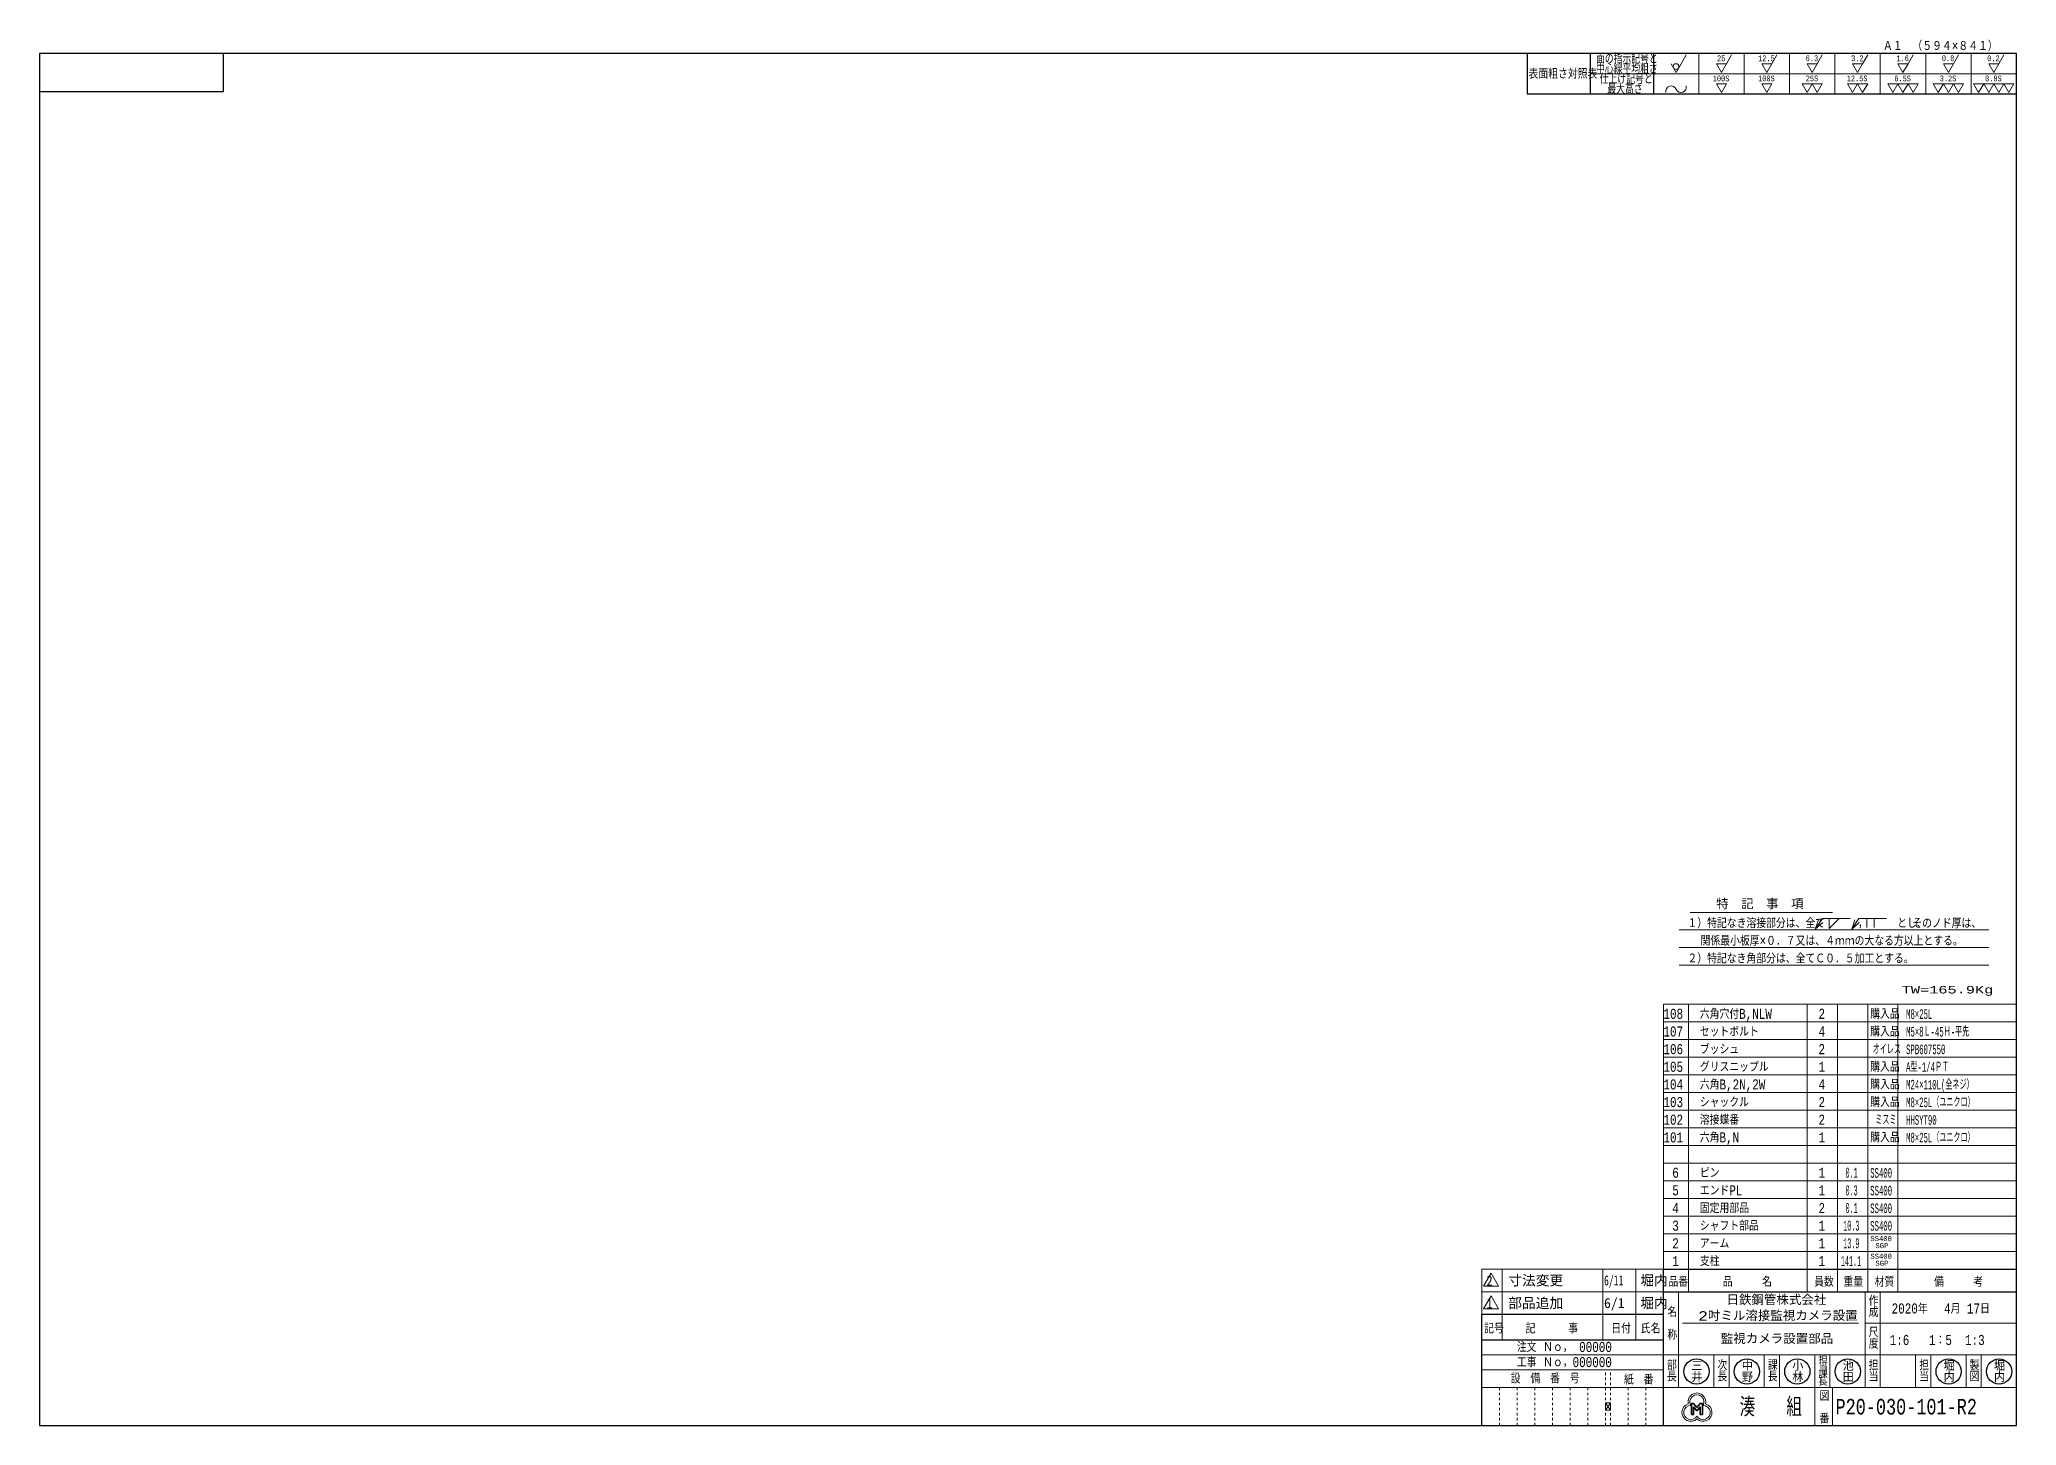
# Model space of a CAD drawing. Header units: millimetres. Extents: x 28 to 14464, y 24 to 7000.
# Drawn here: x 28 to 812, y 24 to 573 of the extents above; entities that cross this region are included whole.
import ezdxf

# ---------------------------------------------------------------- set-up
doc = ezdxf.new("R2010")
doc.units = ezdxf.units.MM
doc.linetypes.add('DOT', pattern=[2, 1, -1])
doc.layers.add('GR1_01', color=7, linetype='Continuous')
doc.styles.add('FX_VECTOR', font='MONOTXT.SHX', dxfattribs={"bigfont": 'BIGFONT.SHX'})
doc.styles.add('ＭＳ ゴシック', font='')
doc.styles.add('ＭＳ 明朝', font='')
doc.styles.get('ＭＳ ゴシック').set_extended_font_data('ＭＳ ゴシック')
doc.styles.get('ＭＳ 明朝').set_extended_font_data('ＭＳ 明朝')

msp = doc.modelspace()

# ---------------------------------------------------------------- texts
at = {"layer": 'GR1_01', "color": 6, "linetype": 'Continuous', "lineweight": 0, "style": 'FX_VECTOR'}
for s, height, width, p in [('Ａ１\u3000（５９４×８４１）', 4, 0.75, (759.55, 568.55)), ('TW=165.9Kg', 3, 1.4, (766.97, 194.78)), ('108', 4, 0.75, (672.5, 184.72)), ('六角穴付B,NLW', 4, 0.75, (686.93, 184.72)), ('2', 4, 0.75, (734, 184.72)), ('購入品', 4, 0.75, (754.5, 184.72)), ('M8×25L', 3.8, 0.526316, (768.73, 184.72)), ('107', 4, 0.75, (672.5, 177.72)), ('セットボルト', 4, 0.75, (686.93, 177.72)), ('4', 4, 0.75, (734, 177.72)), ('購入品', 4, 0.75, (754.5, 177.72)), ('M5×8Ｌ-45Ｈ-平先', 3.8, 0.526316, (768.73, 177.72)), ('106', 4, 0.75, (672.5, 170.72)), ('ブッシュ', 4, 0.75, (686.93, 170.72)), ('2', 4, 0.75, (734, 170.72)), ('オイレス', 3.8, 0.526316, (755.5, 170.72)), ('SPB607550', 3.8, 0.526316, (768.73, 170.72)), ('105', 4, 0.75, (672.5, 163.72)), ('グリスニップル', 4, 0.75, (686.93, 163.72)), ('1', 4, 0.75, (734, 163.72)), ('購入品', 4, 0.75, (754.5, 163.72)), ('A型-1/4ＰＴ', 3.8, 0.526316, (768.73, 163.72)), ('104', 4, 0.75, (672.5, 156.72)), ('六角B,2N,2W', 4, 0.75, (686.93, 156.72)), ('4', 4, 0.75, (734, 156.72)), ('購入品', 4, 0.75, (754.5, 156.72)), ('M24×110L(全ネジ）', 3.8, 0.526316, (768.73, 156.72)), ('103', 4, 0.75, (672.5, 149.72)), ('シャックル', 4, 0.75, (686.93, 149.72)), ('2', 4, 0.75, (734, 149.72)), ('購入品', 4, 0.75, (754.5, 149.72)), ('M8×25L（ユニクロ）', 3.8, 0.526316, (768.73, 149.72)), ('102', 4, 0.75, (672.5, 142.72)), ('溶接蝶番', 4, 0.75, (686.93, 142.72)), ('2', 4, 0.75, (734, 142.72)), ('ミスミ', 3.8, 0.526316, (756.5, 142.72)), ('HHSYT90', 3.8, 0.526316, (768.73, 142.72)), ('101', 4, 0.75, (672.5, 135.72)), ('六角B,N', 4, 0.75, (686.93, 135.72)), ('1', 4, 0.75, (734, 135.72)), ('購入品', 4, 0.75, (754.5, 135.72)), ('M8×25L（ユニクロ）', 3.8, 0.526316, (768.73, 135.72)), ('6', 4, 0.75, (676, 121.72)), ('ピン', 4, 0.75, (686.93, 121.72)), ('1', 4, 0.75, (734, 121.72)), ('0.1', 3.991, 0.463657, (744.72, 121.72)), ('SS400', 3.8, 0.526316, (754.5, 121.72)), ('5', 4, 0.75, (676, 114.72)), ('エンドPL', 4, 0.75, (686.93, 114.72)), ('1', 4, 0.75, (734, 114.72)), ('0.3', 3.991, 0.463657, (744.72, 114.72)), ('SS400', 3.8, 0.526316, (754.5, 114.72)), ('4', 4, 0.75, (676, 107.72)), ('固定用部品', 4, 0.75, (686.93, 107.72)), ('2', 4, 0.75, (734, 107.72)), ('0.1', 3.991, 0.463657, (744.72, 107.72)), ('SS400', 3.8, 0.526316, (754.5, 107.72)), ('3', 4, 0.75, (676, 100.72)), ('シャフト部品', 4, 0.75, (686.93, 100.72)), ('1', 4, 0.75, (734, 100.72)), ('10.3', 3.991, 0.463657, (743.8, 100.72)), ('SS400', 3.8, 0.526316, (754.5, 100.72)), ('2', 4, 0.75, (676, 93.72)), ('アーム', 4, 0.75, (686.93, 93.72)), ('1', 4, 0.75, (734, 93.72)), ('13.9', 3.991, 0.463657, (743.8, 93.72)), ('SS400', 2.02, 0.979435, (754.55, 96.59)), ('SGP', 2.02, 0.979435, (756.53, 93.82)), ('1', 4, 0.75, (676, 86.72)), ('支柱', 4, 0.75, (686.93, 86.72)), ('1', 4, 0.75, (734, 86.72)), ('141.1', 3.991, 0.463657, (742.87, 86.72)), ('SS400', 2.02, 0.979435, (754.55, 89.59)), ('SGP', 2.02, 0.979435, (756.53, 86.82)), ('品番', 4, 0.75, (674.47, 78.5)), ('品\u3000\u3000\u3000名', 4, 0.75, (696.03, 78.5)), ('員数', 4, 0.75, (732.25, 78.5)), ('重量', 4, 0.75, (743.86, 78.5)), ('材質', 4, 0.75, (756.25, 78.5)), ('備\u3000\u3000\u3000考', 4, 0.75, (779.8, 78.5)), ('名', 4, 0.75, (674.07, 66.54)), ('日鉄鋼管株式会社', 3.8, 1.184211, (697.5, 71.25)), ('作', 4, 0.75, (753.9, 70.98)), ('成', 4, 0.75, (753.9, 66.48)), ('2020年 \u30004月 17日', 4, 0.75, (763, 67.88)), ('記号', 4, 0.75, (601.4, 60)), ('記     事', 4, 0.75, (617.84, 60)), ('日付', 4, 0.75, (651.81, 60)), ('氏名', 4, 0.75, (663.52, 60)), ('2吋ミル溶接監視カメラ設置', 3.8, 1.184211, (686.25, 65)), ('注文 Ｎｏ， 00000', 4, 0.75, (614.38, 52.62)), ('称', 4, 0.75, (674.07, 57.54)), ('監視カメラ設置部品', 3.8, 1.184211, (695.25, 55.85)), ('尺', 4, 0.75, (753.9, 58.48)), ('度', 4, 0.75, (753.9, 53.98)), ('1:6\u3000\u30001：5  1:3', 4, 0.75, (762.22, 55.39)), ('工事 Ｎｏ，000000', 4, 0.75, (614.38, 46.62)), ('部', 4, 0.75, (673.9, 45.48)), ('次', 4, 0.75, (693.9, 45.48)), ('課', 4, 0.75, (713.9, 45.48)), ('担', 2.61, 1.206531, (733.9, 48.14)), ('当', 2.61, 1.206531, (733.9, 45.21)), ('担', 4, 0.75, (753.9, 45.48)), ('担', 4, 0.75, (773.9, 45.48)), ('製', 4, 0.75, (793.9, 45.48)), ('設\u3000備\u3000番\u3000号', 4, 0.75, (611.93, 40.17)), ('紙\u3000番', 4, 0.75, (656.84, 39.72)), ('長', 4, 0.75, (673.9, 40.98)), ('長', 4, 0.75, (693.9, 40.98)), ('長', 4, 0.75, (713.9, 40.98)), ('課', 2.61, 1.206531, (733.9, 42.28)), ('長', 2.61, 1.206531, (733.9, 39.34)), ('当', 4, 0.75, (753.9, 40.98)), ('当', 4, 0.75, (773.9, 40.98)), ('図', 4, 0.75, (793.9, 40.98)), ('図', 4, 0.75, (734.41, 33.28)), ('P20-030-101-R2', 6.171, 0.75, (740.74, 27.85)), ('番', 4, 0.75, (734.41, 24.28))]:
    msp.add_text(s, height=height, dxfattribs=dict(at, width=width)).set_placement(p)
at = {"layer": 'GR1_01', "color": 6, "linetype": 'Continuous', "lineweight": 0, "style": 'ＭＳ 明朝', "width": 0.875}
for s, p in [('2', (602.37, 78.93)), ('1', (602.37, 69.93))]:
    msp.add_text(s, height=4, rotation=0, dxfattribs=at).set_placement(p)
at = {"layer": 'GR1_01', "color": 6, "linetype": 'Continuous', "lineweight": 20, "style": 'ＭＳ ゴシック'}
for s, p in [('寸法変更', (610.94, 79.03)), ('堀内', (663.33, 79.03)), ('部品追加', (610.94, 70.03)), ('6/1', (648.94, 70.03)), ('堀内', (663.33, 70.03))]:
    msp.add_text(s, height=4, dxfattribs=at).set_placement(p)
at = {"layer": 'GR1_01', "color": 6, "linetype": 'Continuous', "lineweight": 20, "style": 'ＭＳ ゴシック', "width": 0.706728}
msp.add_text('6/11', height=4, dxfattribs=at).set_placement((648.94, 79.03))
at = {"layer": 'GR1_01', "color": 4, "linetype": 'Continuous', "lineweight": 35, "style": 'FX_VECTOR', "width": 0.75}
msp.add_text('湊\u3000\u3000組', height=7.479, dxfattribs=at).set_placement((702.73, 27.08))

# ---------------------------------------------------------------- blocks, each defined once
blk = doc.blocks.new('BLKF023')
at = {"layer": 'GR1_01', "color": 3, "linetype": 'Continuous', "lineweight": 25}
for p, q in [((618.5, 567.5), (618.5, 551.5)), ((643.5, 567.5), (643.5, 551.5)), ((668.5, 567.5), (668.5, 551.5)), ((618.5, 551.5), (812.5, 551.5))]:
    blk.add_line(p, q, dxfattribs=at)
at = {"layer": 'GR1_01', "color": 7, "linetype": 'Continuous', "lineweight": 13}
for p, q in [((679.5, 563.46), (681.5, 566.93)), ((686.5, 567.5), (686.5, 551.5)), ((697.5, 563.46), (699.5, 566.93)), ((704.5, 567.5), (704.5, 551.5)), ((715.5, 563.46), (717.5, 566.93)), ((722.5, 567.5), (722.5, 551.5)), ((733.5, 563.46), (735.5, 566.93)), ((740.5, 567.5), (740.5, 551.5)), ((751.5, 563.46), (753.5, 566.93)), ((758.5, 567.5), (758.5, 551.5)), ((769.5, 563.46), (771.5, 566.93)), ((776.5, 567.5), (776.5, 551.5)), ((787.5, 563.46), (789.5, 566.93)), ((794.5, 567.5), (794.5, 551.5)), ((805.5, 563.46), (807.5, 566.93)), ((643.5, 559.5), (812.5, 559.5)), ((675.5, 563.46), (677.5, 560)), ((677.5, 560), (679.5, 563.46)), ((693.5, 563.46), (695.5, 560)), ((693.5, 563.46), (697.5, 563.46)), ((695.5, 560), (697.5, 563.46)), ((711.5, 563.46), (713.5, 560)), ((711.5, 563.46), (715.5, 563.46)), ((713.5, 560), (715.5, 563.46)), ((729.5, 563.46), (731.5, 560)), ((729.5, 563.46), (733.5, 563.46)), ((731.5, 560), (733.5, 563.46)), ((747.5, 563.46), (749.5, 560)), ((747.5, 563.46), (751.5, 563.46)), ((749.5, 560), (751.5, 563.46)), ((765.5, 563.46), (767.5, 560)), ((765.5, 563.46), (769.5, 563.46)), ((767.5, 560), (769.5, 563.46)), ((783.5, 563.46), (785.5, 560)), ((783.5, 563.46), (787.5, 563.46)), ((785.5, 560), (787.5, 563.46)), ((801.5, 563.46), (803.5, 560)), ((801.5, 563.46), (805.5, 563.46)), ((803.5, 560), (805.5, 563.46)), ((697.5, 555.46), (693.5, 555.46)), ((693.5, 555.46), (695.5, 552)), ((695.5, 552), (697.5, 555.46)), ((715.5, 555.46), (711.5, 555.46)), ((711.5, 555.46), (713.5, 552)), ((713.5, 552), (715.5, 555.46)), ((731.5, 555.46), (727.5, 555.46)), ((727.5, 555.46), (729.5, 552)), ((729.5, 552), (731.5, 555.46)), ((735.5, 555.46), (731.5, 555.46)), ((731.5, 555.46), (733.5, 552)), ((733.5, 552), (735.5, 555.46)), ((749.5, 555.46), (745.5, 555.46)), ((745.5, 555.46), (747.5, 552)), ((747.5, 552), (749.5, 555.46)), ((753.5, 555.46), (749.5, 555.46)), ((749.5, 555.46), (751.5, 552)), ((751.5, 552), (753.5, 555.46)), ((765.5, 555.46), (761.5, 555.46)), ((761.5, 555.46), (763.5, 552)), ((763.5, 552), (765.5, 555.46)), ((769.5, 555.46), (765.5, 555.46)), ((765.5, 555.46), (767.5, 552)), ((767.5, 552), (769.5, 555.46)), ((773.5, 555.46), (769.5, 555.46)), ((769.5, 555.46), (771.5, 552)), ((771.5, 552), (773.5, 555.46)), ((783.5, 555.46), (779.5, 555.46)), ((779.5, 555.46), (781.5, 552)), ((781.5, 552), (783.5, 555.46)), ((787.5, 555.46), (783.5, 555.46)), ((783.5, 555.46), (785.5, 552)), ((785.5, 552), (787.5, 555.46)), ((791.5, 555.46), (787.5, 555.46)), ((787.5, 555.46), (789.5, 552)), ((789.5, 552), (791.5, 555.46)), ((799.5, 555.46), (795.5, 555.46)), ((795.5, 555.46), (797.5, 552)), ((797.5, 552), (799.5, 555.46)), ((803.5, 555.46), (799.5, 555.46)), ((799.5, 555.46), (801.5, 552)), ((801.5, 552), (803.5, 555.46)), ((807.5, 555.46), (803.5, 555.46)), ((803.5, 555.46), (805.5, 552)), ((805.5, 552), (807.5, 555.46)), ((811.5, 555.46), (807.5, 555.46)), ((807.5, 555.46), (809.5, 552)), ((809.5, 552), (811.5, 555.46))]:
    blk.add_line(p, q, dxfattribs=at)
blk.add_circle((677.5, 562.31), 1.15, dxfattribs=at)
for centre, start, end in [((675.54, 552.56), 21.61478, 195.25512), ((679.46, 554.11), 201.61478, 15.25512)]:
    blk.add_arc(centre, 2.11, start, end, dxfattribs=at)
at = {"layer": 'GR1_01', "color": 6, "linetype": 'Continuous', "lineweight": 0, "style": 'FX_VECTOR'}
for s, height, width, p in [('面の指示記号と', 3.5, 0.714286, (645.75, 563.5)), ('25', 2.291, 0.75, (693.78, 564.46)), ('12.5', 2.291, 0.75, (710.06, 564.46)), ('6.3', 2.291, 0.75, (728.92, 564.46)), ('3.2', 2.291, 0.75, (746.92, 564.46)), ('1.6', 2.291, 0.75, (764.92, 564.46)), ('0.8', 2.291, 0.75, (782.92, 564.46)), ('0.2', 2.291, 0.75, (800.92, 564.46)), ('表面粗さ対照表', 4, 0.75, (619, 557.5)), ('中心線平均粗さ', 3.5, 0.714286, (645.75, 559.5)), ('仕上げ記号と', 3.5, 0.714286, (647.25, 555.5)), ('100S', 2.291, 0.75, (692.06, 556.46)), ('100S', 2.291, 0.75, (710.06, 556.46)), ('25S', 2.291, 0.75, (728.92, 556.46)), ('12.5S', 2.291, 0.75, (745.2, 556.46)), ('6.5S', 2.291, 0.75, (764.06, 556.46)), ('3.2S', 2.291, 0.75, (782.06, 556.46)), ('0.8S', 2.291, 0.75, (800.06, 556.46)), ('最大高さ', 3.5, 0.714286, (650.25, 551.5))]:
    blk.add_text(s, height=height, dxfattribs=dict(at, width=width)).set_placement(p)
blk = doc.blocks.new('FXTIP_ARROW_S')
at = {"color": 0, "linetype": 'Continuous', "lineweight": -2}
for q in [(-1, 0), (-0.97, 0.26), (-0.97, -0.26)]:
    blk.add_line((0, 0), q, dxfattribs=at)
blk = doc.blocks.new('BLKF024')
at = {"layer": 'GR1_01', "color": 7, "linetype": 'Continuous', "lineweight": 13}
for p, q in [((678.8, 219.96), (801.55, 219.96)), ((683.15, 226.96), (739.5, 226.96)), ((732.69, 220.23), (735.54, 224.58)), ((735.54, 224.58), (746.54, 224.58)), ((738.24, 224.58), (738.24, 220.58)), ((738.24, 224.58), (742.24, 224.58)), ((738.24, 220.58), (742.24, 224.58)), ((747.16, 220.23), (750.01, 224.58)), ((750.01, 224.58), (761.01, 224.58)), ((753.1, 224.4), (753.1, 220.9)), ((756.1, 224.4), (756.1, 220.9)), ((678.8, 212.96), (801.55, 212.96)), ((678.8, 205.96), (801.55, 205.96))]:
    blk.add_line(p, q, dxfattribs=at)
at = {"layer": 'GR1_01', "color": 7, "linetype": 'Continuous', "lineweight": 13, "xscale": 4, "yscale": 4, "rotation": 236.7682889320208}
for p in [(732.69, 220.23), (747.16, 220.23)]:
    blk.add_blockref('FXTIP_ARROW_S', p, dxfattribs=at)
at = {"layer": 'GR1_01', "color": 6, "linetype": 'Continuous', "lineweight": 0, "style": 'FX_VECTOR'}
for s, height, width, p in [('特\u3000記\u3000事\u3000項', 3.8, 1.184211, (693.41, 228.22)), ('１）特記なき溶接部分は、全て\u3000\u3000  ，\u3000\u3000\u3000とし、', 4, 0.75, (682.02, 220.71)), ('そのノド厚は、', 4, 0.75, (771.19, 220.64)), ('  関係最小板厚×０．７又は、４ｍｍの大なる方以上とする。', 4, 0.75, (682.02, 213.71)), ('２）特記なき角部分は、全てＣ０．５加工とする。', 4, 0.75, (682.02, 206.71))]:
    blk.add_text(s, height=height, dxfattribs=dict(at, width=width)).set_placement(p)
blk = doc.blocks.new('BLKF111')
at = {"layer": 'GR1_01', "color": 3, "linetype": 'Continuous', "lineweight": 25}
blk.add_circle((785.6, 44.91), 5, dxfattribs=at)
at = {"layer": 'GR1_01', "color": 6, "linetype": 'Continuous', "lineweight": 0, "style": 'FX_VECTOR'}
for s, p in [('堀', (783.6, 45.16)), ('内', (783.6, 40.66))]:
    blk.add_text(s, height=4, dxfattribs=at).set_placement(p)
blk = doc.blocks.new('BLKF110')
at = {"layer": 'GR1_01', "color": 3, "linetype": 'Continuous', "lineweight": 25}
blk.add_blockref('BLKF111', (0, 0), dxfattribs=at)
blk = doc.blocks.new('BLKF109')
at = {"layer": 'GR1_01', "color": 3, "linetype": 'Continuous', "lineweight": 25}
blk.add_blockref('BLKF110', (0, 0), dxfattribs=at)
blk = doc.blocks.new('BLKF114')
at = {"layer": 'GR1_01', "color": 3, "linetype": 'Continuous', "lineweight": 25}
blk.add_circle((805.6, 44.91), 5, dxfattribs=at)
at = {"layer": 'GR1_01', "color": 6, "linetype": 'Continuous', "lineweight": 0, "style": 'FX_VECTOR'}
for s, p in [('堀', (803.6, 45.16)), ('内', (803.6, 40.66))]:
    blk.add_text(s, height=4, dxfattribs=at).set_placement(p)
blk = doc.blocks.new('BLKF113')
at = {"layer": 'GR1_01', "color": 3, "linetype": 'Continuous', "lineweight": 25}
blk.add_blockref('BLKF114', (0, 0), dxfattribs=at)
blk = doc.blocks.new('BLKF112')
at = {"layer": 'GR1_01', "color": 3, "linetype": 'Continuous', "lineweight": 25}
blk.add_blockref('BLKF113', (0, 0), dxfattribs=at)
blk = doc.blocks.new('BLKF117')
at = {"layer": 'GR1_01', "color": 3, "linetype": 'Continuous', "lineweight": 25}
blk.add_circle((745.6, 44.91), 5, dxfattribs=at)
at = {"layer": 'GR1_01', "color": 6, "linetype": 'Continuous', "lineweight": 0, "style": 'FX_VECTOR'}
for s, p in [('池', (743.6, 45.16)), ('田', (743.6, 40.66))]:
    blk.add_text(s, height=4, dxfattribs=at).set_placement(p)
blk = doc.blocks.new('BLKF116')
at = {"layer": 'GR1_01', "color": 3, "linetype": 'Continuous', "lineweight": 25}
blk.add_blockref('BLKF117', (0, 0), dxfattribs=at)
blk = doc.blocks.new('BLKF115')
at = {"layer": 'GR1_01', "color": 3, "linetype": 'Continuous', "lineweight": 25}
blk.add_blockref('BLKF116', (0, 0), dxfattribs=at)
blk = doc.blocks.new('BLKF120')
at = {"layer": 'GR1_01', "color": 3, "linetype": 'Continuous', "lineweight": 25}
blk.add_circle((725.6, 44.91), 5, dxfattribs=at)
at = {"layer": 'GR1_01', "color": 6, "linetype": 'Continuous', "lineweight": 0, "style": 'FX_VECTOR'}
for s, p in [('小', (723.6, 45.16)), ('林', (723.6, 40.66))]:
    blk.add_text(s, height=4, dxfattribs=at).set_placement(p)
blk = doc.blocks.new('BLKF119')
at = {"layer": 'GR1_01', "color": 3, "linetype": 'Continuous', "lineweight": 25}
blk.add_blockref('BLKF120', (0, 0), dxfattribs=at)
blk = doc.blocks.new('BLKF118')
at = {"layer": 'GR1_01', "color": 3, "linetype": 'Continuous', "lineweight": 25}
blk.add_blockref('BLKF119', (0, 0), dxfattribs=at)
blk = doc.blocks.new('BLKF123')
at = {"layer": 'GR1_01', "color": 3, "linetype": 'Continuous', "lineweight": 25}
blk.add_circle((705.6, 44.91), 5, dxfattribs=at)
at = {"layer": 'GR1_01', "color": 6, "linetype": 'Continuous', "lineweight": 0, "style": 'FX_VECTOR'}
for s, p in [('中', (703.6, 45.16)), ('野', (703.6, 40.66))]:
    blk.add_text(s, height=4, dxfattribs=at).set_placement(p)
blk = doc.blocks.new('BLKF122')
at = {"layer": 'GR1_01', "color": 3, "linetype": 'Continuous', "lineweight": 25}
blk.add_blockref('BLKF123', (0, 0), dxfattribs=at)
blk = doc.blocks.new('BLKF121')
at = {"layer": 'GR1_01', "color": 3, "linetype": 'Continuous', "lineweight": 25}
blk.add_blockref('BLKF122', (0, 0), dxfattribs=at)
blk = doc.blocks.new('BLKF126')
at = {"layer": 'GR1_01', "color": 3, "linetype": 'Continuous', "lineweight": 25}
blk.add_circle((685.6, 44.91), 5, dxfattribs=at)
at = {"layer": 'GR1_01', "color": 6, "linetype": 'Continuous', "lineweight": 0, "style": 'FX_VECTOR'}
for s, p in [('三', (683.6, 45.16)), ('井', (683.6, 40.66))]:
    blk.add_text(s, height=4, dxfattribs=at).set_placement(p)
blk = doc.blocks.new('BLKF125')
at = {"layer": 'GR1_01', "color": 3, "linetype": 'Continuous', "lineweight": 25}
blk.add_blockref('BLKF126', (0, 0), dxfattribs=at)
blk = doc.blocks.new('BLKF124')
at = {"layer": 'GR1_01', "color": 3, "linetype": 'Continuous', "lineweight": 25}
blk.add_blockref('BLKF125', (0, 0), dxfattribs=at)

# ---------------------------------------------------------------- linework, layer by layer
at = {"layer": 'GR1_01', "color": 3, "linetype": 'Continuous', "lineweight": 25}
for p, q in [((28.5, 567.5), (28.5, 23.5)), ((812.5, 567.5), (28.5, 567.5)), ((101.5, 552.5), (101.5, 567.5)), ((812.5, 23.5), (812.5, 567.5)), ((28.5, 552.5), (101.5, 552.5)), ((672.5, 85.5), (812.5, 85.5)), ((672.5, 23.5), (672.5, 85.5)), ((672.5, 76.5), (812.5, 76.5)), ((672.5, 67.5), (600.5, 67.5)), ((600.5, 57.5), (600.5, 67.5)), ((600.5, 23.5), (600.5, 57.5)), ((600.5, 57.5), (672.55, 57.5)), ((28.5, 23.5), (812.5, 23.5))]:
    msp.add_line(p, q, dxfattribs=at)
at = {"layer": 'GR1_01', "color": 7, "linetype": 'Continuous', "lineweight": 13}
for p, q in [((672.5, 85.5), (672.5, 190.5)), ((672.5, 190.5), (812.5, 190.5)), ((682.5, 190.5), (682.5, 85.5)), ((729.5, 190.5), (729.5, 85.5)), ((741.5, 85.5), (741.5, 190.5)), ((753.5, 190.5), (753.5, 85.5)), ((765.5, 85.5), (765.5, 190.5)), ((672.5, 183.5), (812.5, 183.5)), ((672.5, 176.5), (812.5, 176.5)), ((672.5, 169.5), (812.5, 169.5)), ((672.5, 162.5), (812.5, 162.5)), ((812.5, 155.5), (672.5, 155.5)), ((672.5, 148.5), (812.5, 148.5)), ((812.5, 148.5), (672.5, 148.5)), ((812.5, 141.5), (672.5, 141.5)), ((812.5, 134.5), (672.5, 134.5)), ((672.5, 127.5), (812.5, 127.5)), ((812.5, 120.5), (672.5, 120.5)), ((812.5, 113.5), (672.5, 113.5)), ((672.5, 106.5), (812.5, 106.5)), ((812.5, 99.5), (672.5, 99.5)), ((812.5, 92.5), (672.5, 92.5)), ((672.5, 85.5), (600.5, 85.5)), ((600.5, 76.5), (600.5, 85.5)), ((604.12, 83.93), (601.12, 78.73)), ((601.12, 78.73), (607.12, 78.73)), ((607.12, 78.73), (604.12, 83.93)), ((608.5, 57.5), (608.5, 85.5)), ((648.5, 57.5), (648.5, 85.5)), ((661.5, 57.5), (661.5, 85.5)), ((682.5, 85.5), (682.5, 76.5)), ((729.5, 85.5), (729.5, 76.5)), ((741.5, 76.5), (741.5, 85.5)), ((753.5, 85.5), (753.5, 76.5)), ((765.5, 85.5), (765.5, 76.5)), ((672.5, 76.5), (600.5, 76.5)), ((600.5, 67.5), (600.5, 76.5)), ((604.12, 74.93), (601.12, 69.73)), ((607.12, 69.73), (604.12, 74.93)), ((678.5, 76.5), (678.5, 38.5)), ((752.5, 38.5), (752.5, 76.5)), ((758.5, 76.5), (758.5, 38.5)), ((601.12, 69.73), (607.12, 69.73)), ((749.82, 64), (680.1, 64)), ((812.5, 64), (752.5, 64)), ((600.5, 51.5), (812.5, 51.5)), ((692.5, 51.5), (692.5, 38.5)), ((698.5, 51.5), (698.5, 38.5)), ((712.5, 51.5), (712.5, 38.5)), ((718.5, 51.5), (718.5, 38.5)), ((732.5, 51.5), (732.5, 23.5)), ((738.5, 38.5), (738.5, 51.5)), ((772.5, 51.5), (772.5, 38.5)), ((778.5, 51.5), (778.5, 38.5)), ((792.5, 51.5), (792.5, 38.5)), ((798.5, 51.5), (798.5, 38.5)), ((600.5, 45.5), (672.55, 45.5)), ((600.5, 38.5), (812.5, 38.5)), ((649.5, 32.5), (651.5, 32.5)), ((649.5, 32.5), (649.5, 29.5)), ((649.5, 29.5), (651.5, 32.5)), ((649.5, 32.5), (651.5, 29.5)), ((651.5, 32.5), (651.5, 29.5)), ((739.5, 23.5), (739.5, 38.5)), ((649.5, 29.5), (651.5, 29.5))]:
    msp.add_line(p, q, dxfattribs=at)
at = {"layer": 'GR1_01', "color": 7, "linetype": 'DOT', "lineweight": 13}
for p, q in [((649.5, 23.5), (649.5, 45.5)), ((651.5, 23.5), (651.5, 45.5)), ((607.5, 23.5), (607.5, 38.5)), ((614.5, 23.5), (614.5, 38.5)), ((621.5, 23.5), (621.5, 38.5)), ((628.5, 23.5), (628.5, 38.5)), ((635.5, 23.5), (635.5, 38.5)), ((642.5, 23.5), (642.5, 38.5)), ((658.5, 23.5), (658.5, 38.5)), ((665.5, 23.5), (665.5, 38.5))]:
    msp.add_line(p, q, dxfattribs=at)
at = {"layer": 'GR1_01', "color": 4, "linetype": 'Continuous', "lineweight": 35}
for p, q in [((683.6, 32.22), (683.6, 27.85)), ((684.48, 32.22), (683.6, 32.22)), ((685.79, 30.66), (684.48, 32.22)), ((687.1, 32.22), (685.79, 30.66)), ((687.98, 32.22), (687.1, 32.22)), ((687.98, 27.85), (687.98, 32.22)), ((683.6, 27.85), (684.48, 27.85)), ((684.48, 27.85), (684.48, 30.86)), ((684.48, 30.86), (685.79, 29.3)), ((685.79, 29.3), (687.1, 30.86)), ((687.1, 30.86), (687.1, 27.85)), ((687.1, 27.85), (687.98, 27.85))]:
    msp.add_line(p, q, dxfattribs=at)
at = {"layer": 'GR1_01', "color": 7, "linetype": 'Continuous', "lineweight": 13}
for centre, radius, start, end in [((683.36, 28.63), 3.53, 106.57325, 313.42675), ((683.36, 28.63), 2.81, 90, 330), ((685.79, 32.84), 3.53, 346.57325, 193.42675), ((685.79, 32.84), 2.81, 330, 210), ((688.22, 28.63), 3.53, 226.57325, 73.42675), ((688.22, 28.63), 2.81, 210, 90)]:
    msp.add_arc(centre, radius, start, end, dxfattribs=at)

# ---------------------------------------------------------------- block references
for name in ['BLKF023', 'BLKF024']:
    msp.add_blockref(name, (0, 0), dxfattribs=at)
at = {"layer": 'GR1_01', "color": 3, "linetype": 'Continuous', "lineweight": 25}
for name in ['BLKF124', 'BLKF121', 'BLKF118', 'BLKF115', 'BLKF109', 'BLKF112']:
    msp.add_blockref(name, (0, 0), dxfattribs=at)

msp.set_redraw_order([(e.dxf.handle, doc.entitydb.next_handle()) for e in msp.query("TEXT MTEXT ATTDEF DIMENSION ARC_DIMENSION")])  # texts and dimensions are drawn at this point

doc.saveas('drawing.dxf')
